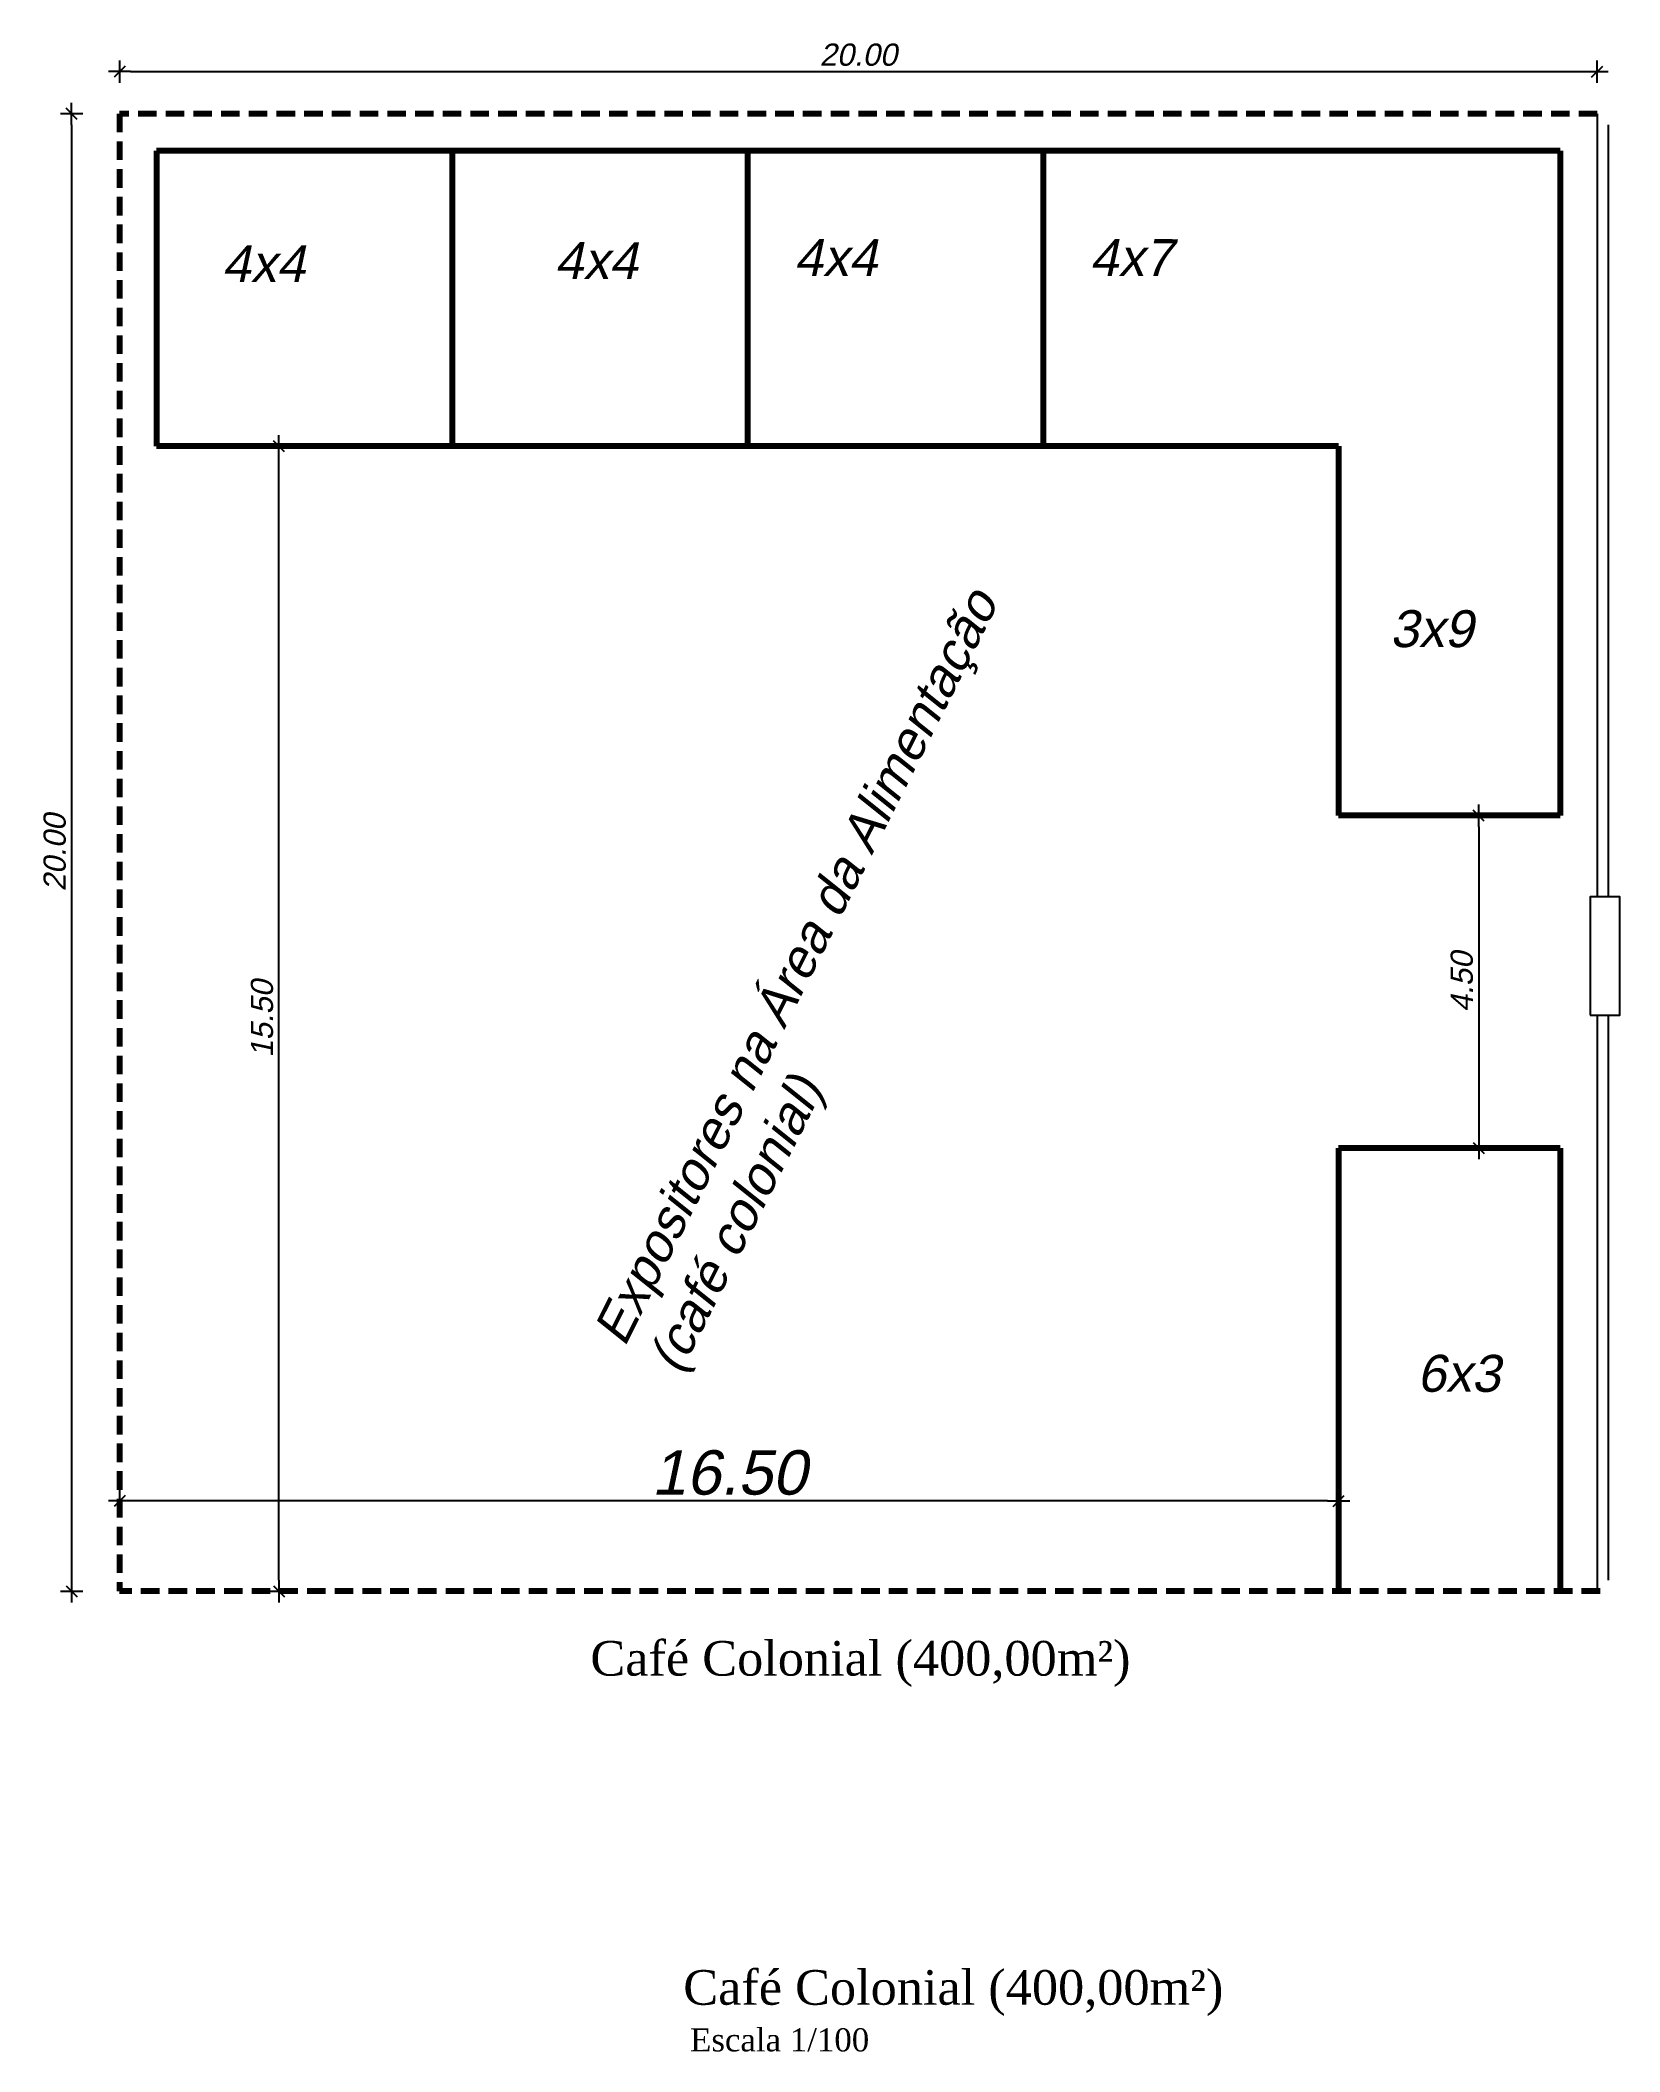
# Model space of a CAD drawing. Header units: metres. Extents: x 2113 to 5678, y -2764 to 956.
# Drawn here: x 3491.35 to 3512.73, y 248.26 to 275.49 of the extents above; entities that cross this region are included whole.
import ezdxf

# ---------------------------------------------------------------- set-up
doc = ezdxf.new("R2010")
doc.units = ezdxf.units.M
doc.header["$MEASUREMENT"] = 0
doc.linetypes.add('DASHED2', pattern=[0.375, 0.25, -0.125])
doc.layers.add('COTASOK', color=1, linetype='Continuous')
doc.layers.add('PAREDE', color=7, linetype='Continuous')
doc.styles.add('JEF', font='times.ttf', dxfattribs={"height": 0.3})
doc.styles.add('util2000', font='arial.ttf', dxfattribs={"oblique": 12.000028})
doc.dimstyles.new('int_1-50_m_MS_50', dxfattribs={"dimscale": 0.05, "dimtxt": 3, "dimasz": 1.5, "dimexe": 1, "dimexo": 0, "dimgap": 0.75, "dimtad": 1, "dimzin": 1, "dimdsep": 46, "dimtxsty": 'util2000', "dimblk": '_U2_SETA01', "dimcen": 1.5, "dimse1": 1, "dimse2": 1, "dimclrd": 1, "dimclre": 1, "dimclrt": 1, "dimazin": 3, "dimtfac": 1, "dimtix": 1, "dimtmove": 1, "dimatfit": 3, "dimldrblk": '_U2_SETA02', "dimfxl": 1, "dimtzin": 12, "dimarcsym": 0})

msp = doc.modelspace()

# ---------------------------------------------------------------- texts
at = {"layer": 'COTASOK', "style": 'JEF'}
for p in [(3498.793, 253.352), (3500.05, 248.897)]:
    msp.add_text('Café Colonial (400,00m²)', height=0.46875, dxfattribs=at).set_placement(p)
at = {"layer": 'COTASOK', "insert": (3500.142, 248.578), "char_height": 0.3125, "width": 11.83437, "attachment_point": 1, "style": 'JEF'}
msp.add_mtext('Escala 1/100', dxfattribs=at)
at = {"layer": 'PAREDE', "color": 1, "char_height": 0.5, "attachment_point": 7, "rotation": 359.9678, "style": 'util2000'}
for s, insert in [('{\\f@Arial Unicode MS|b0|i0|c0|p34;\\C256;4x4}', (3493.804, 272.215)), ('{\\f@Arial Unicode MS|b0|i0|c0|p34;\\C256;4x4}', (3498.307, 272.256)), ('{\\f@Arial Unicode MS|b0|i0|c0|p34;\\C256;4x4}', (3501.549, 272.297)), ('{\\f@Arial Unicode MS|b0|i0|c0|p34;\\C256;4x7}', (3505.549, 272.297)), ('{\\f@Arial Unicode MS|b0|i0|c0|p34;\\C256;3x9}', (3509.614, 267.267)), ('{\\f@Arial Unicode MS|b0|i0|c0|p34;\\C256;6x3}', (3509.981, 257.187))]:
    msp.add_mtext(s, dxfattribs=dict(at, insert=insert))
at = {"layer": 'PAREDE', "color": 1, "insert": (3500.135, 257.345), "char_height": 0.5, "width": 21.69435, "attachment_point": 7, "rotation": 63.342, "style": 'util2000'}
msp.add_mtext('{\\f@Arial Unicode MS|b0|i0|c0|p34;\\C256;Expositores na Área da Alimentação\\P(café colonial)}', dxfattribs=at)

# ---------------------------------------------------------------- blocks, each defined once
blk = doc.blocks.new('_U2_SETA01')
at = {"color": 0}
for p, q in [((-1, 0), (1, 0)), ((0, -1), (0, 1))]:
    blk.add_line(p, q, dxfattribs=at)
blk.add_line((-0.5, -0.5), (0.5, 0.5))
blk = doc.blocks.new('*D89')
at = {"layer": 'Defpoints', "color": 0, "ltscale": 0.3, "transparency": 16777216}
for p in [(3512.42, 275.064), (3492.42, 274.493), (3512.42, 274.531)]:
    blk.add_point(p, dxfattribs=at)
at = {"layer": 'PAREDE', "color": 1, "lineweight": -2, "ltscale": 0.3, "transparency": 16777216}
blk.add_line((3492.57, 275.064), (3512.27, 275.064), dxfattribs=at)
at = {"layer": 'PAREDE', "color": 1, "lineweight": -2, "ltscale": 0.3, "transparency": 16777216, "xscale": 0.15, "yscale": 0.15, "zscale": 0.15, "rotation": 180}
blk.add_blockref('_U2_SETA01', (3492.42, 275.064), dxfattribs=at)
at = {"layer": 'PAREDE', "color": 1, "lineweight": -2, "ltscale": 0.3, "transparency": 16777216, "xscale": 0.15, "yscale": 0.15, "zscale": 0.15}
blk.add_blockref('_U2_SETA01', (3512.42, 275.064), dxfattribs=at)
at = {"layer": 'PAREDE', "color": 1, "ltscale": 0.3, "transparency": 16777216, "insert": (3502.42, 275.292), "char_height": 0.3, "attachment_point": 5, "style": 'util2000'}
blk.add_mtext('20.00', dxfattribs=at)
blk = doc.blocks.new('_U2_SETA02')
blk.add_solid([(-1, -0.17), (0, 0), (-1, 0.17)])
blk = doc.blocks.new('*D90')
at = {"layer": 'Defpoints', "color": 0, "ltscale": 0.3, "transparency": 16777216}
for p in [(3492.42, 274.493), (3491.771, 254.493), (3492.42, 254.493)]:
    blk.add_point(p, dxfattribs=at)
at = {"layer": 'PAREDE', "color": 1, "lineweight": -2, "ltscale": 0.3, "transparency": 16777216}
blk.add_line((3491.771, 274.343), (3491.771, 254.643), dxfattribs=at)
at = {"layer": 'PAREDE', "color": 1, "lineweight": -2, "ltscale": 0.3, "transparency": 16777216, "xscale": 0.15, "yscale": 0.15, "zscale": 0.15}
for p, rotation in [((3491.771, 274.493), 90), ((3491.771, 254.493), 270)]:
    blk.add_blockref('_U2_SETA01', p, dxfattribs=dict(at, rotation=rotation))
at = {"layer": 'PAREDE', "color": 1, "ltscale": 0.3, "transparency": 16777216, "insert": (3491.543, 264.493), "char_height": 0.3, "attachment_point": 5, "rotation": 90, "style": 'util2000'}
blk.add_mtext('20.00', dxfattribs=at)
blk = doc.blocks.new('*D88')
at = {"layer": 'Defpoints', "color": 0, "ltscale": 0.3, "transparency": 16777216}
for p in [(3492.42, 255.716), (3492.42, 255.716), (3508.92, 255.716)]:
    blk.add_point(p, dxfattribs=at)
at = {"layer": 'PAREDE', "color": 1, "lineweight": -2, "ltscale": 0.3, "transparency": 16777216}
blk.add_line((3508.77, 255.716), (3492.57, 255.716), dxfattribs=at)
at = {"layer": 'PAREDE', "color": 1, "lineweight": -2, "ltscale": 0.3, "transparency": 16777216, "xscale": 0.15, "yscale": 0.15, "zscale": 0.15, "rotation": 180}
blk.add_blockref('_U2_SETA01', (3492.42, 255.716), dxfattribs=at)
at = {"layer": 'PAREDE', "color": 1, "lineweight": -2, "ltscale": 0.3, "transparency": 16777216, "xscale": 0.15, "yscale": 0.15, "zscale": 0.15}
blk.add_blockref('_U2_SETA01', (3508.92, 255.716), dxfattribs=at)
at = {"layer": 'PAREDE', "color": 1, "ltscale": 0.3, "transparency": 16777216, "insert": (3500.67, 256.098), "char_height": 0.3, "attachment_point": 5, "style": 'util2000'}
blk.add_mtext('{\\H2x;16.50}', dxfattribs=at)
blk = doc.blocks.new('*D91')
at = {"layer": 'Defpoints', "color": 0, "ltscale": 0.3, "transparency": 16777216}
for p in [(3510.42, 264.993), (3510.42, 260.493), (3510.817, 260.493)]:
    blk.add_point(p, dxfattribs=at)
at = {"layer": 'PAREDE', "color": 1, "lineweight": -2, "ltscale": 0.3, "transparency": 16777216}
blk.add_line((3510.817, 264.843), (3510.817, 260.643), dxfattribs=at)
at = {"layer": 'PAREDE', "color": 1, "lineweight": -2, "ltscale": 0.3, "transparency": 16777216, "xscale": 0.15, "yscale": 0.15, "zscale": 0.15}
for p, rotation in [((3510.817, 264.993), 90), ((3510.817, 260.493), 270)]:
    blk.add_blockref('_U2_SETA01', p, dxfattribs=dict(at, rotation=rotation))
at = {"layer": 'PAREDE', "color": 1, "ltscale": 0.3, "transparency": 16777216, "insert": (3510.589, 262.743), "char_height": 0.3, "attachment_point": 5, "rotation": 90, "style": 'util2000'}
blk.add_mtext('4.50', dxfattribs=at)
blk = doc.blocks.new('*D87')
at = {"layer": 'Defpoints', "color": 0, "ltscale": 0.3, "transparency": 16777216}
for p in [(3494.398, 269.993), (3494.577, 269.993), (3494.398, 254.493)]:
    blk.add_point(p, dxfattribs=at)
at = {"layer": 'PAREDE', "color": 1, "lineweight": -2, "ltscale": 0.3, "transparency": 16777216}
blk.add_line((3494.577, 254.643), (3494.577, 269.843), dxfattribs=at)
at = {"layer": 'PAREDE', "color": 1, "lineweight": -2, "ltscale": 0.3, "transparency": 16777216, "xscale": 0.15, "yscale": 0.15, "zscale": 0.15}
for p, rotation in [((3494.577, 269.993), 90), ((3494.577, 254.493), 270)]:
    blk.add_blockref('_U2_SETA01', p, dxfattribs=dict(at, rotation=rotation))
at = {"layer": 'PAREDE', "color": 1, "ltscale": 0.3, "transparency": 16777216, "insert": (3494.349, 262.243), "char_height": 0.3, "attachment_point": 5, "rotation": 90, "style": 'util2000'}
blk.add_mtext('15.50', dxfattribs=at)

# ---------------------------------------------------------------- dimensions: what is measured, and where the dimension line sits
at = {"layer": 'PAREDE', "ltscale": 0.3}
dim = msp.add_linear_dim(base=(3512.42, 275.064), p1=(3492.42, 274.493), p2=(3512.42, 274.531), dimstyle='int_1-50_m_MS_50', override={"dimscale": 0.1}, dxfattribs=at)
dim.commit()
dim.dimension.update_dxf_attribs({"geometry": '*D89', "text_midpoint": (3502.42, 275.292)})
for base, p1, p2, picture, middle in [((3491.771, 254.493), (3492.42, 274.493), (3492.42, 254.493), '*D90', (3491.543, 264.493)), ((3494.577, 269.993), (3494.398, 254.493), (3494.398, 269.993), '*D87', (3494.349, 262.243)), ((3510.817, 260.493), (3510.42, 264.993), (3510.42, 260.493), '*D91', (3510.589, 262.743))]:
    dim = msp.add_linear_dim(base=base, p1=p1, p2=p2, angle=90, dimstyle='int_1-50_m_MS_50', override={"dimscale": 0.1}, dxfattribs=at)
    dim.commit()
    dim.dimension.update_dxf_attribs({"geometry": picture, "text_midpoint": middle})
dim = msp.add_linear_dim(base=(3492.42, 255.716), p1=(3508.92, 255.716), p2=(3492.42, 255.716), text='{\\H2x;<>}', dimstyle='int_1-50_m_MS_50', override={"dimscale": 0.1}, dxfattribs=at)
dim.commit()
dim.dimension.update_dxf_attribs({"geometry": '*D88', "text_midpoint": (3500.67, 256.098)})

# ---------------------------------------------------------------- linework, layer by layer
at = {"layer": 'PAREDE', "linetype": 'DASHED2', "lineweight": 80}
for p, q in [((3512.42, 274.493), (3492.42, 274.493)), ((3492.42, 274.493), (3492.42, 254.493)), ((3512.459, 254.493), (3492.42, 254.493))]:
    msp.add_line(p, q, dxfattribs=at)
at = {"layer": 'PAREDE'}
for p, q in [((3512.42, 274.493), (3512.42, 263.893)), ((3512.57, 274.343), (3512.57, 263.893)), ((3512.42, 262.293), (3512.42, 254.493)), ((3512.57, 262.293), (3512.57, 254.643))]:
    msp.add_line(p, q, dxfattribs=at)
at = {"layer": 'PAREDE', "lineweight": 80}
for p, q in [((3511.92, 273.993), (3492.92, 273.993)), ((3492.92, 273.993), (3492.92, 269.993)), ((3496.92, 273.993), (3496.92, 269.993)), ((3500.92, 273.993), (3500.92, 269.993)), ((3504.92, 273.993), (3504.92, 269.993)), ((3511.92, 273.993), (3511.92, 264.993)), ((3508.92, 269.993), (3492.92, 269.993)), ((3508.92, 269.993), (3508.92, 264.993)), ((3511.92, 264.993), (3508.92, 264.993)), ((3511.92, 260.493), (3508.92, 260.493)), ((3508.92, 260.493), (3508.92, 254.493)), ((3511.92, 260.493), (3511.92, 254.493))]:
    msp.add_line(p, q, dxfattribs=at)
at = {"layer": 'PAREDE'}
msp.add_lwpolyline([(3512.326, 262.293), (3512.726, 262.293), (3512.726, 263.893), (3512.326, 263.893)], close=True, dxfattribs=at)

msp.set_redraw_order([(e.dxf.handle, doc.entitydb.next_handle()) for e in msp.query("TEXT MTEXT ATTDEF DIMENSION ARC_DIMENSION")])  # texts and dimensions are drawn at this point

doc.saveas('drawing.dxf')
